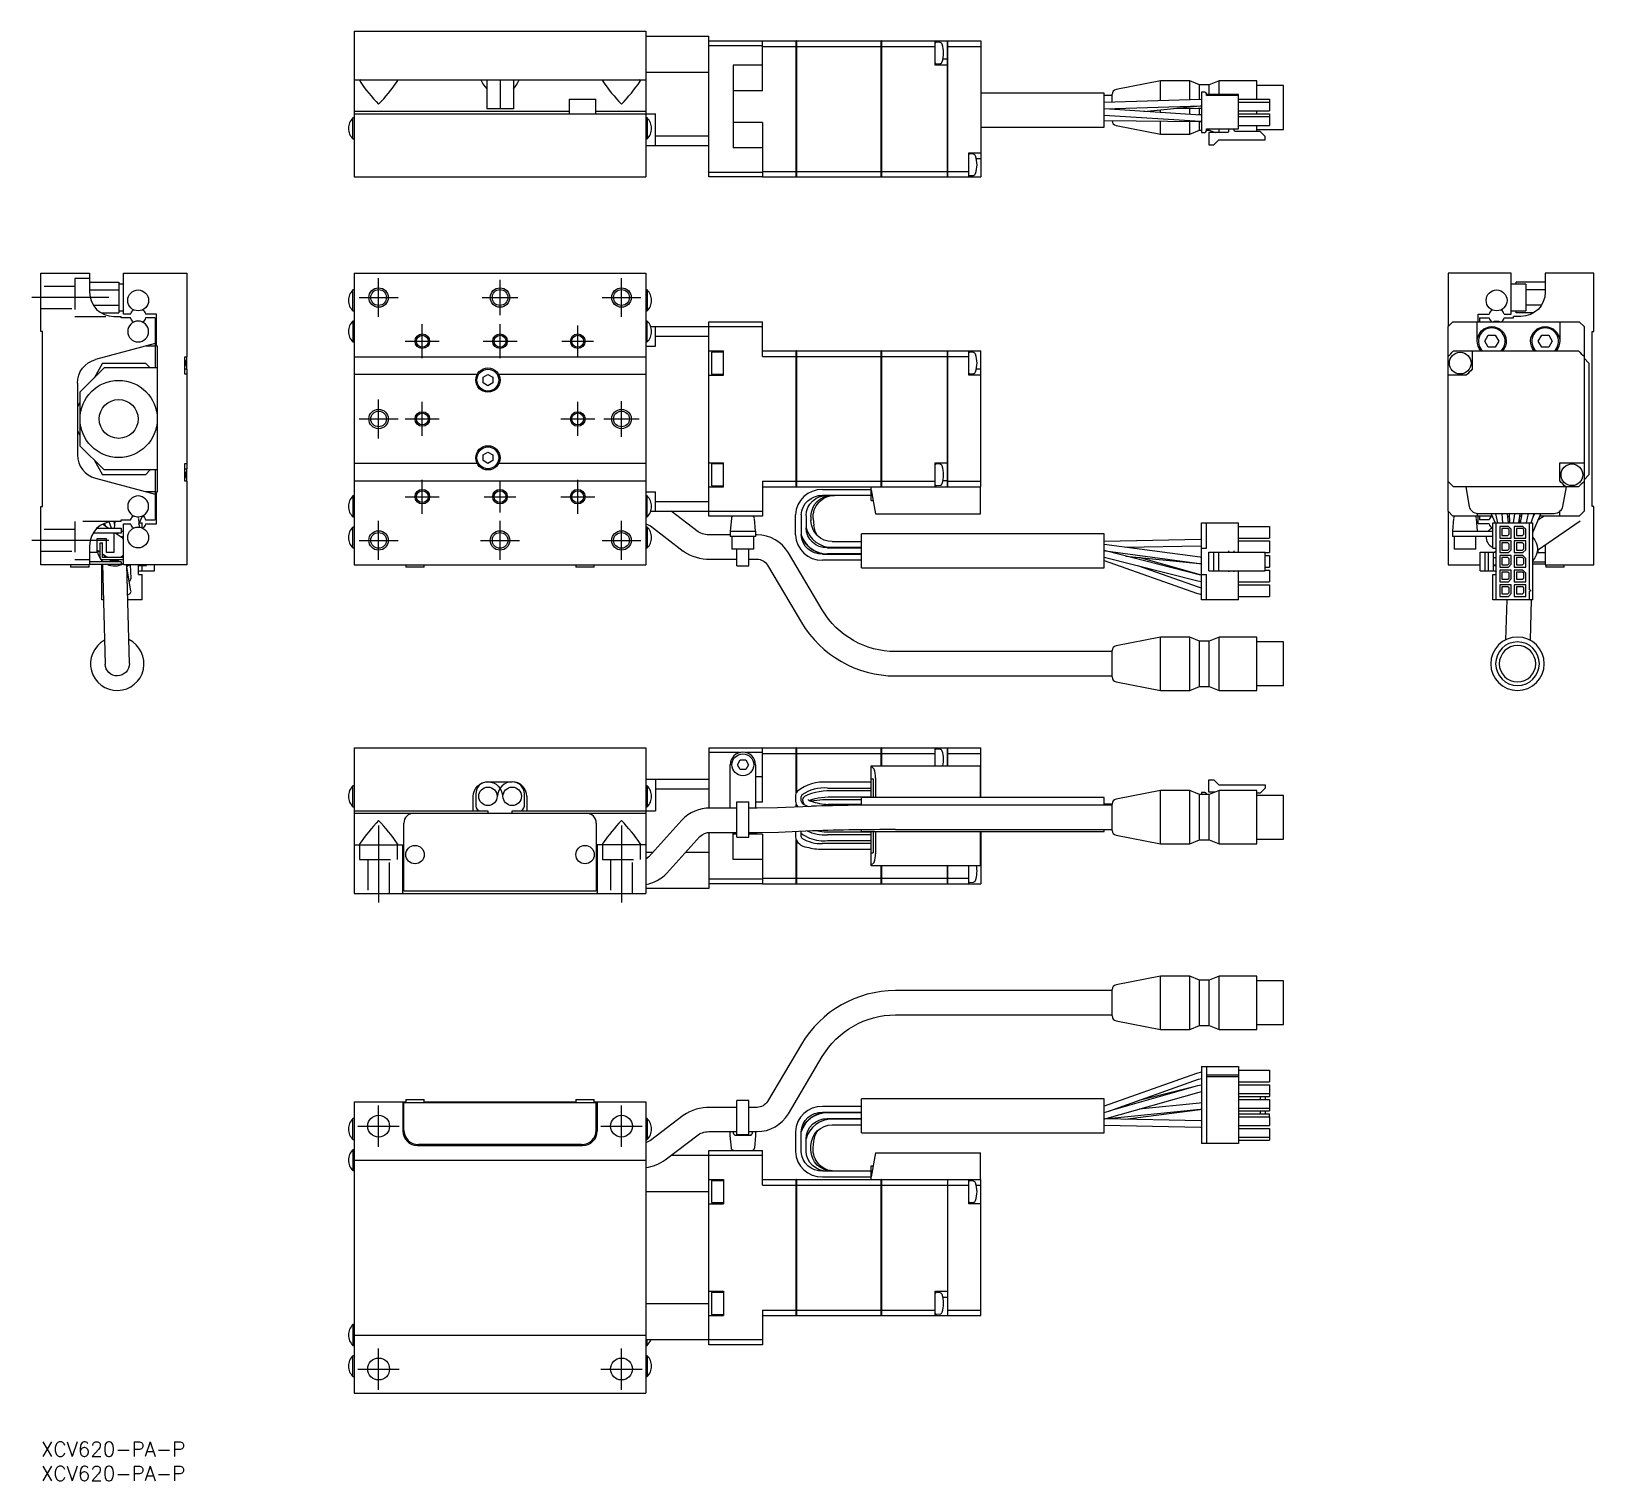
# Model space of a CAD drawing. Extents: x -2 to 320, y -8 to 290.
import ezdxf

# ---------------------------------------------------------------- set-up
doc = ezdxf.new("R2010")
doc.units = 0
doc.header["$LTSCALE"] = 0.5
doc.linetypes.add('CENTER', pattern=[50.8, 31.75, -6.35, 6.35, -6.35])
doc.linetypes.add('DASHED', pattern=[19.05, 12.7, -6.35])
for name, color, linetype in [('MSM_CENTER', 1, 'CENTER'), ('MSM_CONTINUOUS', 7, 'CONTINUOUS'), ('MSM_DASHED', 4, 'DASHED'), ('MSM_NARROW', 5, 'CONTINUOUS'), ('MSM_PART_NUMBER', 7, 'CONTINUOUS')]:
    doc.layers.add(name, color=color, linetype=linetype)
doc.styles.get("Standard").update_dxf_attribs({"font": 'txt.shx', "height": 3, "bigfont": 'bigfont.shx'})

# ---------------------------------------------------------------- blocks, each defined once
blk = doc.blocks.new('*U2')
at = {"layer": 'MSM_PART_NUMBER'}
blk.add_text('XCV620-PA-P', height=3, dxfattribs=at).set_placement((0, -3))
blk = doc.blocks.new('*U3')
at = {"layer": 'MSM_PART_NUMBER'}
blk.add_text('XCV620-PA-P', height=3, dxfattribs=at).set_placement((0, -8))

msp = doc.modelspace()

# ---------------------------------------------------------------- linework, layer by layer
at = {"layer": 'MSM_CENTER'}
for p, q in [((69.51, 231.59), (69.51, 239.59)), ((94.51, 231.94), (94.51, 239.24)), ((119.51, 231.59), (119.51, 239.59)), ((14, 235.59), (-2, 235.59)), ((65.51, 235.59), (73.51, 235.59)), ((90.86, 235.59), (98.16, 235.59)), ((115.51, 235.59), (123.51, 235.59)), ((78.51, 223.09), (78.51, 230.09)), ((94.51, 223.09), (94.51, 230.09)), ((110.51, 223.34), (110.51, 229.84)), ((75.01, 226.59), (82.01, 226.59)), ((91.01, 226.59), (98.01, 226.59)), ((107.26, 226.59), (113.76, 226.59)), ((69.51, 206.59), (69.51, 214.59)), ((78.51, 207.09), (78.51, 214.09)), ((110.51, 207.09), (110.51, 214.09)), ((119.51, 206.94), (119.51, 214.24)), ((65.51, 210.59), (73.51, 210.59)), ((75.01, 210.59), (82.01, 210.59)), ((107.01, 210.59), (114.01, 210.59)), ((115.86, 210.59), (123.16, 210.59)), ((78.51, 191.09), (78.51, 198.09)), ((94.51, 191.34), (94.51, 197.84)), ((110.51, 191.09), (110.51, 198.09)), ((75.01, 194.59), (82.01, 194.59)), ((91.26, 194.59), (97.76, 194.59)), ((107.01, 194.59), (114.01, 194.59)), ((69.51, 181.59), (69.51, 189.59)), ((94.51, 181.59), (94.51, 189.59)), ((119.51, 181.59), (119.51, 189.59)), ((14, 185.59), (-2, 185.59)), ((65.51, 185.59), (73.51, 185.59)), ((90.51, 185.59), (98.51, 185.59)), ((115.51, 185.59), (123.51, 185.59)), ((69.51, 126.9), (69.51, 110.9)), ((119.51, 126.9), (119.51, 110.9)), ((69.51, 60.75), (69.51, 69.25)), ((119.51, 60.75), (119.51, 69.25)), ((65.26, 65), (73.76, 65)), ((115.26, 65), (123.76, 65)), ((69.51, 10.75), (69.51, 19.25)), ((119.51, 10.75), (119.51, 19.25)), ((65.26, 15), (73.76, 15)), ((115.26, 15), (123.76, 15))]:
    msp.add_line(p, q, dxfattribs=at)
at = {"layer": 'MSM_CONTINUOUS'}
for p, q in [((64.51, 290.41), (64.51, 260.41)), ((64.51, 290.41), (124.51, 290.41)), ((124.51, 290.41), (124.51, 260.41)), ((124.51, 289.41), (137.51, 289.41)), ((137.51, 260.41), (137.51, 289.41)), ((137.51, 288.41), (148.51, 288.41)), ((148.51, 287.41), (137.51, 287.41)), ((148.51, 278.17), (148.51, 288.41)), ((148.51, 288.41), (155.5, 288.41)), ((148.51, 287.25), (155.5, 287.25)), ((155.5, 260.41), (155.5, 288.41)), ((155.51, 288.4), (155.5, 288.4)), ((155.51, 287.24), (155.5, 287.24)), ((155.51, 288.41), (173, 288.41)), ((155.51, 288.41), (155.51, 260.41)), ((155.51, 287.25), (173, 287.25)), ((173, 260.41), (173, 288.41)), ((173.01, 288.4), (173, 288.4)), ((173.01, 287.24), (173, 287.24)), ((173.01, 288.41), (186.61, 288.41)), ((173.01, 288.41), (173.01, 260.41)), ((173.01, 287.25), (184.11, 287.25)), ((184.11, 283.41), (184.11, 288.41)), ((185.1, 288.07), (184.33, 288.14)), ((186.61, 260.41), (186.61, 288.41)), ((186.61, 288.4), (186.62, 288.4)), ((186.61, 287.24), (186.62, 287.24)), ((186.62, 288.41), (193.51, 288.41)), ((186.62, 288.41), (186.62, 260.41)), ((186.62, 287.25), (193.51, 287.25)), ((193.51, 288.41), (193.51, 260.41)), ((148.51, 283.41), (142.51, 283.41)), ((142.51, 283.41), (142.51, 266.41)), ((186.61, 283.41), (184.11, 283.41)), ((184.33, 283.68), (185.1, 283.74)), ((186.61, 284.66), (185.68, 284.66)), ((64.51, 280.41), (124.51, 280.41)), ((65.77, 280.41), (65.61, 280.28)), ((73.41, 280.28), (73.25, 280.41)), ((90.77, 280.41), (90.61, 280.28)), ((91.76, 280.41), (91.76, 274.41)), ((94.51, 280.41), (94.51, 274.41)), ((97.26, 280.41), (97.26, 274.41)), ((98.41, 280.28), (98.25, 280.41)), ((115.77, 280.41), (115.61, 280.28)), ((123.41, 280.28), (123.25, 280.41)), ((137.51, 281.91), (124.51, 281.91)), ((230.51, 280.21), (221.32, 278.4)), ((230.51, 276.08), (230.51, 280.21)), ((236.52, 280.21), (230.51, 280.21)), ((236.52, 276.28), (236.52, 280.21)), ((238.52, 279.36), (236.52, 280.21)), ((242.52, 280.21), (240.52, 279.36)), ((242.52, 277.41), (242.52, 280.21)), ((250.31, 280.21), (242.52, 280.21)), ((250.31, 276.43), (250.31, 280.21)), ((148.51, 278.17), (142.51, 278.17)), ((218.91, 277.64), (193.51, 277.64)), ((218.91, 270.64), (218.91, 277.64)), ((220.51, 277.21), (218.91, 277.21)), ((220.51, 275.76), (220.51, 277.42)), ((238.52, 276.34), (238.52, 279.36)), ((240.52, 279.36), (238.52, 279.36)), ((238.91, 277.87), (238.91, 269.59)), ((239.63, 277.87), (238.91, 277.87)), ((239.93, 277.16), (239.93, 277.57)), ((246.56, 277.41), (239.93, 277.41)), ((246.56, 277.16), (239.93, 277.16)), ((240.52, 277.41), (240.52, 279.36)), ((246.56, 270.3), (246.56, 277.41)), ((255.81, 279.21), (250.31, 279.21)), ((255.81, 270.21), (255.81, 279.21)), ((108.76, 273.91), (64.51, 273.91)), ((97.26, 274.41), (91.76, 274.41)), ((108.76, 276.41), (114.26, 276.41)), ((108.76, 276.41), (108.76, 273.41)), ((114.26, 273.41), (114.26, 276.41)), ((124.51, 273.91), (114.26, 273.91)), ((238.8, 276.35), (218.91, 275.71)), ((218.93, 274.41), (238.84, 275.05)), ((238.79, 273.16), (218.93, 274.41)), ((227.07, 273.9), (238.63, 275.02)), ((230.51, 273.68), (230.51, 274.23)), ((233.39, 274.51), (238.25, 274.55)), ((236.52, 273.31), (236.52, 274.54)), ((238.25, 274.55), (238.91, 274.55)), ((238.52, 273.18), (238.52, 274.55)), ((238.63, 275.02), (238.91, 275.05)), ((238.91, 276.35), (238.8, 276.35)), ((238.84, 275.05), (238.91, 275.05)), ((246.56, 276.43), (252.91, 276.43)), ((246.56, 275.83), (252.91, 275.83)), ((246.56, 274.03), (252.91, 274.03)), ((246.56, 273.43), (252.91, 273.43)), ((250.31, 273.43), (250.31, 274.03)), ((252.91, 276.43), (252.91, 274.03)), ((252.91, 273.43), (252.91, 271.03)), ((64.22, 268.26), (64.22, 272.56)), ((64.51, 272.56), (64.22, 272.56)), ((64.51, 273.41), (124.51, 273.41)), ((124.51, 273.41), (126.51, 273.41)), ((124.81, 272.56), (124.51, 272.56)), ((124.81, 272.56), (124.81, 268.26)), ((126.51, 266.91), (126.51, 273.41)), ((148.51, 271.64), (142.51, 271.64)), ((148.51, 271.64), (148.51, 260.41)), ((193.51, 270.64), (218.91, 270.64)), ((218.91, 273.1), (238.71, 271.87)), ((218.91, 272.01), (238.58, 271.86)), ((220.51, 271.99), (220.51, 272)), ((221.32, 271.01), (230.51, 269.21)), ((230.51, 269.21), (230.51, 271.92)), ((236.52, 269.21), (236.52, 271.87)), ((238.79, 273.17), (238.13, 273.2)), ((238.52, 270.06), (238.52, 271.88)), ((238.58, 271.86), (238.91, 271.86)), ((238.71, 271.87), (238.92, 271.86)), ((238.91, 273.17), (238.79, 273.17)), ((238.91, 273.16), (238.79, 273.16)), ((239.93, 270.3), (246.56, 270.3)), ((239.93, 269.89), (239.93, 270.3)), ((240.52, 270.06), (240.52, 270.3)), ((242.52, 269.55), (242.52, 270.3)), ((244.46, 270.3), (244.46, 269.7)), ((245.61, 270.02), (245.61, 270.3)), ((246.56, 272.83), (252.91, 272.83)), ((246.56, 271.03), (252.91, 271.03)), ((250.31, 269.74), (250.31, 271.03)), ((250.31, 270.21), (255.81, 270.21)), ((64.22, 268.26), (64.51, 268.26)), ((124.51, 268.26), (124.81, 268.26)), ((126.51, 268.91), (137.51, 268.91)), ((230.51, 269.21), (236.52, 269.21)), ((236.52, 269.21), (238.52, 270.06)), ((238.52, 270.06), (238.91, 270.06)), ((238.91, 269.59), (239.63, 269.59)), ((239.93, 270.06), (240.52, 270.06)), ((240.46, 269.55), (240.46, 267.02)), ((244.31, 269.55), (240.46, 269.55)), ((240.46, 267.02), (241.46, 267.02)), ((240.52, 270.06), (241.7, 269.55)), ((241.46, 267.02), (242.48, 268.04)), ((242.48, 268.04), (252.02, 268.04)), ((251.02, 269.74), (245.89, 269.74)), ((252.02, 268.74), (251.02, 269.74)), ((252.02, 268.04), (252.02, 268.74)), ((124.51, 266.91), (137.51, 266.91)), ((148.51, 266.41), (142.51, 266.41)), ((191.01, 265.41), (193.51, 265.41)), ((191.01, 260.41), (191.01, 265.41)), ((191.99, 265.07), (191.22, 265.14)), ((193.51, 264.16), (192.57, 264.16)), ((137.51, 261.41), (148.51, 261.41)), ((148.51, 261.56), (155.5, 261.56)), ((155.51, 261.57), (155.5, 261.57)), ((155.51, 261.56), (173, 261.56)), ((173.01, 261.57), (173, 261.57)), ((173.01, 261.56), (186.61, 261.56)), ((186.61, 261.57), (186.62, 261.57)), ((186.62, 261.56), (191.01, 261.56)), ((191.22, 260.68), (191.99, 260.74)), ((64.51, 260.41), (124.51, 260.41)), ((64.51, 260.41), (67.51, 260.41)), ((67.86, 260.41), (69.44, 260.41)), ((69.59, 260.41), (71.16, 260.41)), ((71.51, 260.41), (77.01, 260.41)), ((77.26, 260.41), (78.46, 260.41)), ((78.57, 260.41), (79.76, 260.41)), ((80.01, 260.41), (92.51, 260.41)), ((92.86, 260.41), (94.46, 260.41)), ((94.57, 260.41), (96.16, 260.41)), ((96.51, 260.41), (109.01, 260.41)), ((109.26, 260.41), (110.46, 260.41)), ((110.57, 260.41), (111.76, 260.41)), ((112.01, 260.41), (117.51, 260.41)), ((117.86, 260.41), (119.44, 260.41)), ((119.59, 260.41), (121.16, 260.41)), ((121.51, 260.41), (124.51, 260.41)), ((148.51, 260.41), (137.51, 260.41)), ((148.51, 260.41), (155.5, 260.41)), ((155.51, 260.42), (155.5, 260.42)), ((155.51, 260.41), (173, 260.41)), ((173.01, 260.42), (173, 260.42)), ((173.01, 260.41), (186.61, 260.41)), ((186.61, 260.42), (186.62, 260.42)), ((186.62, 260.41), (193.51, 260.41)), ((0, 228.59), (0, 240.59)), ((0, 240.59), (10, 240.59)), ((10, 240.59), (10, 236.69)), ((10, 238.77), (16, 238.77)), ((16, 238.77), (16, 232.42)), ((17, 238.34), (16, 238.34)), ((17, 232.19), (17, 240.59)), ((17, 240.59), (30, 240.59)), ((30, 240.59), (30, 223.39)), ((64.51, 240.59), (64.51, 180.59)), ((64.51, 240.59), (124.51, 240.59)), ((124.51, 240.59), (124.51, 180.59)), ((289.67, 240.59), (289.67, 229.59)), ((302.67, 240.59), (289.67, 240.59)), ((302.67, 232.19), (302.67, 240.59)), ((305.67, 238.34), (302.67, 238.34)), ((309.67, 238.77), (303.67, 238.77)), ((303.67, 238.34), (303.67, 238.77)), ((305.67, 238.34), (305.67, 232.84)), ((309.67, 240.59), (309.67, 236.69)), ((319.67, 240.59), (309.67, 240.59)), ((319.67, 228.59), (319.67, 240.59)), ((10, 237.18), (16, 237.18)), ((64.22, 232.84), (64.22, 237.14)), ((64.51, 237.14), (64.22, 237.14)), ((124.81, 237.14), (124.51, 237.14)), ((124.81, 237.14), (124.81, 232.84)), ((309.67, 237.18), (305.67, 237.18)), ((10.78, 234), (16, 234)), ((12.41, 232.42), (16, 232.42)), ((15, 231.69), (16.5, 231.69)), ((16, 232.84), (17, 232.84)), ((16.5, 231.39), (16.5, 231.69)), ((18.46, 232.19), (17, 232.19)), ((23.8, 232.19), (21.54, 232.19)), ((23.8, 225.59), (23.8, 232.19)), ((64.22, 232.84), (64.51, 232.84)), ((124.51, 232.84), (124.81, 232.84)), ((295.87, 232.19), (298.13, 232.19)), ((295.87, 230.59), (295.87, 232.19)), ((301.2, 232.19), (302.67, 232.19)), ((302.67, 232.84), (305.67, 232.84)), ((303.17, 231.39), (303.17, 231.69)), ((304.67, 231.69), (303.17, 231.69)), ((303.67, 232.42), (303.67, 232.84)), ((307.26, 232.42), (303.67, 232.42)), ((308.88, 234), (305.67, 234)), ((0.3, 228.59), (0, 228.59)), ((0.3, 192.59), (0.3, 228.59)), ((18.46, 231.39), (16.5, 231.39)), ((18.96, 230.59), (19.21, 230.59)), ((20.79, 230.59), (21.04, 230.59)), ((23.5, 231.39), (21.54, 231.39)), ((23.5, 231.39), (23.5, 221.09)), ((23.5, 230.59), (23.8, 230.59)), ((64.22, 230.74), (64.22, 226.44)), ((64.51, 230.74), (64.22, 230.74)), ((124.81, 230.74), (124.51, 230.74)), ((124.81, 226.44), (124.81, 230.74)), ((125.54, 229.59), (148.51, 229.59)), ((126.51, 225.59), (126.51, 229.59)), ((137.51, 190.59), (137.51, 230.59)), ((137.51, 230.59), (148.51, 230.59)), ((148.51, 223.44), (148.51, 230.59)), ((290.67, 230.59), (289.67, 229.59)), ((289.67, 223.44), (289.67, 229.59)), ((290.67, 230.59), (316.67, 230.59)), ((295.67, 226.59), (295.67, 230.59)), ((296.17, 231.39), (298.13, 231.39)), ((296.17, 231.39), (296.17, 230.59)), ((301.2, 231.39), (303.17, 231.39)), ((312.67, 230.59), (312.67, 226.59)), ((317.67, 229.59), (316.67, 230.59)), ((317.67, 229.59), (317.67, 223.44)), ((319.37, 228.59), (319.67, 228.59)), ((319.37, 192.59), (319.37, 228.59)), ((23.5, 226.09), (11.21, 222.8)), ((23.5, 225.59), (21.63, 225.59)), ((24, 225.59), (23.8, 225.59)), ((24, 195.59), (24, 225.59)), ((64.22, 226.44), (64.51, 226.44)), ((124.51, 226.44), (124.81, 226.44)), ((124.51, 225.59), (126.51, 225.59)), ((137.51, 227.59), (126.51, 227.59)), ((297.23, 226.59), (297.95, 227.84)), ((297.95, 225.34), (297.23, 226.59)), ((297.95, 227.84), (299.39, 227.84)), ((299.39, 225.34), (297.95, 225.34)), ((299.39, 227.84), (300.11, 226.59)), ((300.11, 226.59), (299.39, 225.34)), ((308.23, 226.59), (308.95, 227.84)), ((308.95, 225.34), (308.23, 226.59)), ((308.95, 227.84), (310.39, 227.84)), ((310.39, 225.34), (308.95, 225.34)), ((310.39, 227.84), (311.11, 226.59)), ((311.11, 226.59), (310.39, 225.34)), ((12.7, 222.09), (10.92, 219.01)), ((12.7, 222.09), (21.5, 222.09)), ((22.5, 221.09), (21.5, 222.09)), ((29.65, 223.39), (30, 223.39)), ((29.65, 219.79), (29.65, 223.39)), ((30, 220.84), (30, 223.39)), ((64.51, 223.39), (124.51, 223.39)), ((137.51, 224.59), (140.51, 224.59)), ((138.01, 224.34), (138.01, 219.84)), ((140.51, 224.34), (138.01, 224.34)), ((140.51, 219.59), (140.51, 224.59)), ((148.51, 224.59), (155.5, 224.59)), ((148.51, 223.44), (155.5, 223.44)), ((155.5, 196.59), (155.5, 224.59)), ((155.51, 224.58), (155.5, 224.58)), ((155.51, 223.43), (155.5, 223.43)), ((155.51, 224.59), (173, 224.59)), ((155.51, 224.59), (155.51, 196.59)), ((155.51, 223.44), (173, 223.44)), ((173, 196.59), (173, 224.59)), ((173.01, 224.58), (173, 224.58)), ((173.01, 223.43), (173, 223.43)), ((173.01, 224.59), (186.61, 224.59)), ((173.01, 224.59), (173.01, 196.59)), ((173.01, 223.44), (186.61, 223.44)), ((186.61, 196.59), (186.61, 224.59)), ((186.61, 224.58), (186.62, 224.58)), ((186.61, 223.43), (186.62, 223.43)), ((186.62, 224.59), (193.51, 224.59)), ((186.62, 224.59), (186.62, 196.59)), ((186.62, 223.44), (191.01, 223.44)), ((191.01, 219.59), (191.01, 224.59)), ((191.99, 224.25), (191.22, 224.32)), ((193.51, 196.59), (193.51, 224.59)), ((289.67, 197.75), (289.67, 223.44)), ((290.82, 224.59), (316.51, 224.59)), ((294.67, 224.59), (294.67, 220.84)), ((317.67, 223.44), (317.67, 197.75)), ((318.67, 222.09), (317.67, 223.09)), ((318.67, 222.09), (318.67, 199.09)), ((13, 221.09), (8, 216.09)), ((24, 221.09), (13, 221.09)), ((30, 220.84), (29.65, 220.84)), ((30, 219.79), (29.65, 219.79)), ((30, 220.84), (30, 200.34)), ((64.51, 219.79), (89.82, 219.79)), ((91.01, 219.17), (92.01, 219.75)), ((91.01, 218.01), (91.01, 219.17)), ((92.01, 219.75), (93.01, 219.17)), ((93.01, 219.17), (93.01, 218.01)), ((94.21, 219.79), (124.51, 219.79)), ((137.51, 219.59), (140.51, 219.59)), ((138.01, 219.84), (140.51, 219.84)), ((193.51, 219.59), (191.01, 219.59)), ((191.22, 219.86), (191.99, 219.93)), ((193.51, 220.84), (192.57, 220.84)), ((293.42, 219.59), (289.67, 219.59)), ((7.5, 217.97), (7.5, 203.21)), ((8, 216.09), (8, 205.09)), ((92.01, 217.44), (91.01, 218.01)), ((93.01, 218.01), (92.01, 217.44)), ((8, 213.96), (7.5, 213.09)), ((7.5, 208.09), (8, 207.22)), ((8, 205.09), (13, 200.09)), ((91.01, 203.17), (92.01, 203.75)), ((91.01, 202.01), (91.01, 203.17)), ((92.01, 203.75), (93.01, 203.17)), ((93.01, 203.17), (93.01, 202.01)), ((10.92, 202.18), (12.7, 199.09)), ((24, 200.09), (13, 200.09)), ((21.5, 199.09), (22.5, 200.09)), ((23.5, 200.09), (23.5, 189.79)), ((29.65, 201.39), (30, 201.39)), ((29.65, 197.79), (29.65, 201.39)), ((29.65, 200.34), (30, 200.34)), ((30, 197.79), (30, 200.34)), ((89.82, 201.39), (64.51, 201.39)), ((92.01, 201.44), (91.01, 202.01)), ((93.01, 202.01), (92.01, 201.44)), ((124.51, 201.39), (94.21, 201.39)), ((137.51, 201.59), (140.51, 201.59)), ((138.01, 201.34), (138.01, 196.84)), ((140.51, 201.34), (138.01, 201.34)), ((140.51, 196.59), (140.51, 201.59)), ((184.11, 201.59), (186.61, 201.59)), ((184.11, 196.59), (184.11, 201.59)), ((185.1, 201.25), (184.33, 201.32)), ((312.67, 201.59), (317.67, 201.59)), ((312.67, 197.84), (312.67, 201.59)), ((11.21, 198.38), (23.5, 195.09)), ((21.5, 199.09), (12.7, 199.09)), ((30, 197.79), (29.65, 197.79)), ((30, 197.79), (30, 180.59)), ((124.51, 197.79), (64.51, 197.79)), ((137.51, 196.59), (140.51, 196.59)), ((138.01, 196.84), (140.51, 196.84)), ((148.51, 197.75), (155.5, 197.75)), ((148.51, 197.75), (148.51, 190.59)), ((148.51, 196.59), (155.5, 196.59)), ((155.51, 197.74), (155.5, 197.74)), ((155.51, 196.6), (155.5, 196.6)), ((155.51, 197.75), (173, 197.75)), ((155.51, 196.59), (193.51, 196.59)), ((170.91, 193.79), (170.91, 196.59)), ((173.01, 197.74), (173, 197.74)), ((173.01, 196.6), (173, 196.6)), ((173.01, 197.75), (184.11, 197.75)), ((184.33, 196.86), (185.1, 196.93)), ((186.61, 197.84), (185.68, 197.84)), ((186.61, 197.74), (186.62, 197.74)), ((186.61, 196.6), (186.62, 196.6)), ((186.62, 197.75), (193.51, 197.75)), ((193.41, 191.09), (193.41, 196.59)), ((289.67, 191.59), (289.67, 197.75)), ((316.51, 196.59), (290.82, 196.59)), ((294.08, 192.58), (293.37, 196.59)), ((313.97, 196.59), (313.26, 192.58)), ((317.67, 198.09), (318.67, 199.09)), ((317.67, 197.75), (317.67, 191.59)), ((23.5, 195.59), (21.63, 195.59)), ((23.8, 188.99), (23.8, 195.59)), ((23.8, 195.59), (24, 195.59)), ((64.22, 194.74), (64.22, 190.44)), ((64.51, 194.74), (64.22, 194.74)), ((124.51, 195.59), (126.51, 195.59)), ((124.81, 194.74), (124.51, 194.74)), ((124.81, 190.44), (124.81, 194.74)), ((126.51, 191.59), (126.51, 195.59)), ((126.51, 193.59), (137.51, 193.59)), ((160.91, 196.04), (170.91, 196.04)), ((170.91, 194.84), (160.91, 194.84)), ((163.39, 194.84), (163.16, 194.84)), ((170.91, 195.99), (171.78, 191.09)), ((170.91, 193.79), (171.3, 193.79)), ((0, 180.59), (0, 192.59)), ((0, 192.59), (0.3, 192.59)), ((16.5, 189.79), (18.46, 189.79)), ((16.5, 189.49), (16.5, 189.79)), ((19.21, 190.59), (18.96, 190.59)), ((20.07, 190.13), (20.23, 188.33)), ((20.18, 188.91), (20.89, 190.59)), ((21.04, 190.59), (20.79, 190.59)), ((21.54, 189.79), (23.5, 189.79)), ((23.8, 190.59), (23.5, 190.59)), ((64.22, 190.44), (64.51, 190.44)), ((124.51, 190.44), (124.81, 190.44)), ((125.54, 191.59), (148.51, 191.59)), ((135.28, 187.35), (129.75, 191.59)), ((148.51, 190.59), (137.51, 190.59)), ((142.14, 190.13), (141.91, 187.49)), ((147.11, 187.49), (146.88, 190.13)), ((155.31, 186.74), (155.31, 190.84)), ((156.51, 190.84), (156.51, 186.74)), ((157.51, 190.68), (157.51, 188.2)), ((158.51, 190.53), (158.51, 189.65)), ((158.99, 190.08), (159.11, 188.69)), ((171.78, 191.09), (193.41, 191.09)), ((289.67, 191.59), (290.67, 190.59)), ((289.67, 191.59), (289.67, 180.59)), ((290.8, 190.13), (290.57, 187.49)), ((298.78, 190.59), (290.67, 190.59)), ((295.77, 187.49), (295.54, 190.13)), ((295.67, 191.1), (295.67, 190.59)), ((311.49, 191.09), (295.85, 191.09)), ((295.87, 188.99), (295.87, 190.59)), ((296.17, 190.59), (296.17, 189.79)), ((298.13, 189.79), (296.17, 189.79)), ((298.56, 191.09), (299.37, 189.19)), ((299.91, 189.19), (299.5, 191.09)), ((300.73, 191.07), (300.89, 189.19)), ((302.1, 189.19), (301.94, 191.09)), ((301.98, 190.59), (302.27, 190.59)), ((302.26, 191.09), (302.3, 189.19)), ((303.33, 191.09), (303.06, 189.19)), ((304.27, 189.19), (304.54, 191.09)), ((304.36, 189.84), (304.42, 189.19)), ((304.83, 190.59), (304.47, 190.59)), ((304.56, 189.19), (304.92, 191.09)), ((306.15, 191.12), (305.78, 189.19)), ((306.79, 189.19), (307.4, 191.09)), ((307.14, 187.24), (308.77, 191.09)), ((307.46, 191.07), (307.2, 190.46)), ((307.26, 190.59), (307.24, 190.59)), ((309.45, 190.59), (308.19, 189.72)), ((316.67, 190.59), (308.56, 190.59)), ((312.67, 190.59), (312.67, 191.53)), ((316.67, 190.59), (317.67, 191.59)), ((319.67, 192.59), (319.37, 192.59)), ((319.67, 180.59), (319.67, 192.59)), ((16.5, 187.09), (10.73, 187.09)), ((11.53, 188.09), (16.5, 188.09)), ((13.85, 188.09), (12.66, 188.91)), ((13.32, 188.46), (13.05, 189.09)), ((14.49, 188.09), (14.07, 189.4)), ((16.5, 189.49), (15, 189.49)), ((15, 187.09), (15, 183.09)), ((15.2, 188.69), (15.05, 189.49)), ((15.11, 189.19), (15.25, 189.19)), ((15.15, 188.09), (15.27, 189.49)), ((16.48, 186.28), (15.31, 187.09)), ((15.8, 187.09), (15.7, 186.82)), ((16.5, 188.09), (16.5, 187.09)), ((16.5, 187.49), (17, 187.49)), ((17, 180.59), (17, 188.99)), ((17, 188.99), (18.46, 188.99)), ((20.3, 189.19), (20.81, 189.19)), ((20.81, 188.18), (20.81, 189.19)), ((21.54, 188.99), (23.8, 188.99)), ((64.22, 184.04), (64.22, 188.34)), ((64.51, 188.34), (64.22, 188.34)), ((124.51, 189), (124.52, 188.99)), ((124.81, 188.34), (124.51, 188.34)), ((124.52, 188.99), (125.49, 188.56)), ((124.81, 188.34), (124.81, 184.04)), ((125.49, 188.56), (132.24, 183.38)), ((141.91, 186.72), (137.78, 186.72)), ((141.91, 187.49), (147.11, 187.49)), ((141.91, 187.49), (141.91, 186.39)), ((147.11, 187.49), (147.11, 186.39)), ((147.41, 186.72), (147.11, 186.72)), ((156.52, 186.75), (156.51, 186.78)), ((168.91, 179.94), (168.91, 186.94)), ((218.91, 186.94), (168.91, 186.94)), ((218.91, 179.94), (218.91, 186.94)), ((238.91, 189.19), (246.56, 189.19)), ((238.91, 173.34), (238.91, 189.19)), ((239.93, 184), (239.93, 189.19)), ((246.56, 183.2), (246.56, 189.19)), ((246.56, 188.47), (252.91, 188.47)), ((252.91, 188.47), (252.91, 186.07)), ((290.57, 187.49), (298.86, 187.49)), ((290.57, 187.49), (290.57, 186.39)), ((298.13, 188.99), (295.87, 188.99)), ((298.86, 184), (298.86, 189.19)), ((298.86, 189.19), (307.14, 189.19)), ((299.57, 173.34), (299.57, 189.19)), ((300.3, 188.47), (300.3, 186.07)), ((302.1, 188.47), (300.3, 188.47)), ((302, 188.06), (300.75, 188.06)), ((300.75, 188.06), (300.75, 186.59)), ((300.75, 186.59), (302, 186.59)), ((302.25, 187.81), (302, 188.06)), ((302, 186.59), (302.25, 186.84)), ((302.1, 188.47), (302.7, 187.87)), ((302.25, 186.84), (302.25, 187.81)), ((302.7, 186.07), (302.7, 187.87)), ((303.3, 188.47), (303.3, 186.07)), ((305.1, 188.47), (303.3, 188.47)), ((305, 188.06), (303.75, 188.06)), ((303.75, 188.06), (303.75, 186.59)), ((303.75, 186.59), (305, 186.59)), ((304.39, 189.49), (304.62, 189.49)), ((305.25, 187.81), (305, 188.06)), ((305, 186.59), (305.25, 186.84)), ((305.7, 187.87), (305.1, 188.47)), ((305.25, 186.84), (305.25, 187.81)), ((305.7, 186.07), (305.7, 187.87)), ((306.43, 175.42), (306.43, 189.19)), ((307.14, 173.34), (307.14, 189.19)), ((308.06, 183.56), (316.88, 189.63)), ((10, 184.49), (10, 180.59)), ((13.5, 185.89), (11.5, 185.89)), ((11.5, 185.89), (11.5, 183.09)), ((11.5, 183.64), (12.2, 183.16)), ((12.2, 185.09), (12.7, 185.09)), ((12.2, 182.09), (12.2, 185.09)), ((12.7, 182.09), (12.7, 185.09)), ((13.5, 183.09), (13.5, 185.89)), ((16.32, 186.39), (17, 186.39)), ((64.22, 184.04), (64.51, 184.04)), ((124.51, 184.04), (124.81, 184.04)), ((147.11, 186.39), (141.91, 186.39)), ((142.26, 186.39), (142.26, 183.79)), ((146.76, 183.79), (142.26, 183.79)), ((143.26, 180.32), (143.26, 183.79)), ((145.76, 180.32), (145.76, 183.79)), ((146.76, 183.79), (146.76, 186.39)), ((161.2, 184.2), (161.17, 184.2)), ((161.17, 184.2), (161.2, 184.19)), ((161.91, 184.14), (161.2, 184.2)), ((161.2, 184.19), (162.41, 184.04)), ((168.91, 184.14), (161.91, 184.14)), ((161.91, 184.04), (168.91, 184.04)), ((162.91, 185.34), (168.91, 185.34)), ((238.8, 185.79), (218.91, 185.39)), ((238.67, 182.13), (218.91, 184.75)), ((219.13, 183.41), (218.91, 183.45)), ((219.13, 183.41), (238.5, 180.84)), ((238.47, 178.52), (219.13, 183.41)), ((223.21, 184.18), (238.76, 184.49)), ((238.91, 185.79), (238.74, 185.79)), ((238.76, 184.49), (238.91, 184.49)), ((238.91, 185.79), (238.8, 185.79)), ((238.91, 184), (239.93, 184)), ((244.46, 183.45), (244.46, 183.2)), ((245.61, 183.2), (245.61, 183.45)), ((246.56, 186.07), (252.91, 186.07)), ((246.56, 185.47), (252.91, 185.47)), ((252.91, 185.47), (252.91, 183.07)), ((298.86, 186.39), (290.57, 186.39)), ((290.92, 186.39), (290.92, 183.79)), ((295.42, 183.79), (290.92, 183.79)), ((295.42, 183.79), (295.42, 186.39)), ((298.86, 184), (299.57, 184)), ((300.3, 186.07), (302.7, 186.07)), ((300.3, 185.47), (300.3, 183.07)), ((302.7, 185.47), (300.3, 185.47)), ((302, 185.06), (300.75, 185.06)), ((300.75, 185.06), (300.75, 183.59)), ((300.75, 183.59), (302, 183.59)), ((302.25, 184.81), (302, 185.06)), ((302, 183.59), (302.25, 183.84)), ((302.1, 183.07), (302.7, 183.67)), ((302.25, 183.84), (302.25, 184.81)), ((302.7, 183.67), (302.7, 185.47)), ((303.3, 186.07), (305.7, 186.07)), ((303.3, 185.47), (303.3, 183.07)), ((305.7, 185.47), (303.3, 185.47)), ((305, 185.06), (303.75, 185.06)), ((303.75, 185.06), (303.75, 183.59)), ((303.75, 183.59), (305, 183.59)), ((305.25, 184.81), (305, 185.06)), ((305, 183.59), (305.25, 183.84)), ((305.7, 183.67), (305.1, 183.07)), ((305.25, 183.84), (305.25, 184.81)), ((305.7, 183.67), (305.7, 185.47)), ((308.17, 183.64), (308.17, 183.09)), ((309.67, 184.49), (309.67, 180.59)), ((10, 180.59), (0, 180.59)), ((6.1, 180.59), (6.1, 180.09)), ((9.9, 180.09), (9.9, 180.59)), ((11.5, 183.09), (10, 183.09)), ((16.5, 181.19), (10, 181.19)), ((10, 180.69), (16.5, 180.69)), ((12.53, 181.19), (12.53, 181.44)), ((12.53, 173.34), (12.53, 180.69)), ((12.64, 181.33), (12.65, 181.19)), ((12.66, 180.69), (13.2, 160.13)), ((12.7, 182.81), (13.65, 182.16)), ((17, 182.09), (12.7, 182.09)), ((17, 181.59), (12.7, 181.59)), ((15, 183.09), (13.5, 183.09)), ((16.5, 181.19), (16.5, 180.69)), ((30, 180.59), (17, 180.59)), ((18.2, 160.26), (17.66, 180.59)), ((18.55, 177.8), (18.46, 180.59)), ((20.1, 178.54), (20.1, 180.59)), ((20.1, 180.45), (21.75, 180.45)), ((20.66, 180.45), (20.66, 180.59)), ((20.85, 179.34), (20.85, 180.45)), ((21.75, 180.45), (21.75, 180.59)), ((23.38, 179.34), (23.38, 180.59)), ((64.51, 180.59), (124.51, 180.59)), ((75.11, 180.59), (75.11, 180.09)), ((78.91, 180.09), (78.91, 180.59)), ((110.11, 180.59), (110.11, 180.09)), ((113.91, 180.09), (113.91, 180.59)), ((137.78, 181.72), (143.26, 181.72)), ((143.26, 180.32), (145.76, 180.32)), ((145.76, 181.72), (147.41, 181.72)), ((149.57, 180.5), (156.55, 168.71)), ((160.85, 171.26), (153.87, 183.05)), ((160.91, 182.74), (168.91, 182.74)), ((168.91, 181.54), (160.91, 181.54)), ((168.91, 182.84), (161.91, 182.84)), ((218.91, 182.12), (238.15, 177.26)), ((218.91, 181.45), (237.88, 174.72)), ((223.33, 182.35), (238.5, 180.83)), ((238.32, 175.94), (225.84, 180.37)), ((238.42, 178.56), (226.1, 182.07)), ((238.5, 180.84), (238.92, 180.8)), ((238.5, 180.83), (238.91, 180.8)), ((238.91, 182.1), (238.67, 182.13)), ((240.46, 179.34), (240.46, 183.2)), ((240.46, 183.2), (241.46, 183.2)), ((241.46, 179.34), (241.46, 183.2)), ((241.46, 183.2), (242.48, 183.2)), ((242.48, 179.34), (242.48, 183.2)), ((242.48, 183.2), (252.02, 183.2)), ((252.02, 179.34), (252.02, 183.2)), ((252.02, 183.07), (252.91, 183.07)), ((252.02, 182.47), (252.91, 182.47)), ((252.91, 182.47), (252.91, 180.07)), ((289.67, 180.59), (296.29, 180.59)), ((296.29, 179.34), (296.29, 183.2)), ((296.29, 183.2), (299.32, 183.2)), ((297.31, 179.34), (297.31, 183.2)), ((298.01, 179.34), (298.01, 183.2)), ((299.01, 179.34), (299.01, 183.2)), ((299.01, 182.1), (299.57, 182.1)), ((299.01, 180.59), (299.57, 180.59)), ((299.01, 180.45), (299.57, 180.45)), ((300.3, 183.07), (302.1, 183.07)), ((300.3, 182.47), (300.3, 180.07)), ((302.7, 182.47), (300.3, 182.47)), ((302, 182.06), (300.75, 182.06)), ((300.75, 182.06), (300.75, 180.59)), ((300.75, 180.59), (302, 180.59)), ((302.25, 181.81), (302, 182.06)), ((302, 180.59), (302.25, 180.84)), ((302.1, 180.07), (302.7, 180.67)), ((302.25, 180.84), (302.25, 181.81)), ((302.7, 180.67), (302.7, 182.47)), ((303.3, 183.07), (305.1, 183.07)), ((303.3, 182.47), (303.3, 180.07)), ((305.1, 182.47), (303.3, 182.47)), ((305, 182.06), (303.75, 182.06)), ((303.75, 182.06), (303.75, 180.59)), ((303.75, 180.59), (305, 180.59)), ((305.25, 181.81), (305, 182.06)), ((305, 180.59), (305.25, 180.84)), ((305.7, 181.87), (305.1, 182.47)), ((305.25, 180.84), (305.25, 181.81)), ((305.7, 180.07), (305.7, 181.87)), ((307.14, 181.19), (309.67, 181.19)), ((309.67, 180.69), (307.14, 180.69)), ((308.17, 183.09), (309.67, 183.09)), ((309.67, 180.59), (319.67, 180.59)), ((309.77, 180.59), (309.77, 180.09)), ((313.57, 180.09), (313.57, 180.59)), ((9.9, 180.09), (6.1, 180.09)), ((18.53, 175.23), (17.68, 180.05)), ((20.1, 178.54), (20.81, 178.54)), ((20.35, 179.34), (23.38, 179.34)), ((20.81, 173.34), (20.81, 178.54)), ((78.91, 180.09), (75.11, 180.09)), ((113.91, 180.09), (110.11, 180.09)), ((168.91, 179.94), (218.91, 179.94)), ((238.15, 177.26), (238.92, 177.12)), ((238.91, 178.45), (238.42, 178.56)), ((238.91, 178.44), (238.47, 178.52)), ((238.91, 178.54), (239.93, 178.54)), ((239.93, 173.34), (239.93, 178.54)), ((240.46, 179.34), (241.46, 179.34)), ((241.46, 179.34), (242.48, 179.34)), ((242.48, 179.34), (252.02, 179.34)), ((244.46, 179.34), (244.46, 179.09)), ((245.61, 179.09), (245.61, 179.34)), ((246.56, 173.34), (246.56, 179.34)), ((246.56, 177.07), (252.91, 177.07)), ((252.02, 180.07), (252.91, 180.07)), ((252.02, 179.47), (252.91, 179.47)), ((252.91, 179.47), (252.91, 177.07)), ((296.29, 179.34), (299.32, 179.34)), ((298.86, 173.34), (298.86, 178.54)), ((298.86, 178.54), (299.57, 178.54)), ((300.3, 180.07), (302.1, 180.07)), ((300.3, 179.47), (300.3, 177.07)), ((302.7, 179.47), (300.3, 179.47)), ((300.3, 177.07), (302.1, 177.07)), ((302, 179.06), (300.75, 179.06)), ((300.75, 179.06), (300.75, 177.59)), ((300.75, 177.59), (302, 177.59)), ((302.25, 178.81), (302, 179.06)), ((302, 177.59), (302.25, 177.84)), ((302.1, 177.07), (302.7, 177.67)), ((302.25, 177.84), (302.25, 178.81)), ((302.7, 177.67), (302.7, 179.47)), ((303.3, 180.07), (305.7, 180.07)), ((303.3, 179.47), (303.3, 177.07)), ((305.1, 179.47), (303.3, 179.47)), ((303.3, 177.07), (305.7, 177.07)), ((305, 179.06), (303.75, 179.06)), ((303.75, 179.06), (303.75, 177.59)), ((303.75, 177.59), (305, 177.59)), ((305.25, 178.81), (305, 179.06)), ((305, 177.59), (305.25, 177.84)), ((305.7, 178.87), (305.1, 179.47)), ((305.25, 177.84), (305.25, 178.81)), ((305.7, 177.07), (305.7, 178.87)), ((313.57, 180.09), (309.77, 180.09)), ((237.87, 174.72), (238.91, 174.46)), ((237.88, 174.72), (238.92, 174.46)), ((238.91, 175.78), (238.31, 175.95)), ((246.56, 176.47), (252.91, 176.47)), ((246.56, 174.07), (252.91, 174.07)), ((252.91, 176.47), (252.91, 174.07)), ((300.3, 176.47), (300.3, 174.07)), ((302.7, 176.47), (300.3, 176.47)), ((300.3, 174.07), (302.1, 174.07)), ((302, 176.06), (300.75, 176.06)), ((300.75, 176.06), (300.75, 174.59)), ((300.75, 174.59), (302, 174.59)), ((302.25, 175.81), (302, 176.06)), ((302, 174.59), (302.25, 174.84)), ((302.1, 174.07), (302.7, 174.67)), ((302.25, 174.84), (302.25, 175.81)), ((302.7, 174.67), (302.7, 176.47)), ((305.7, 176.47), (303.3, 176.47)), ((303.3, 176.47), (303.3, 174.07)), ((303.3, 174.07), (305.7, 174.07)), ((305, 176.06), (303.75, 176.06)), ((303.75, 176.06), (303.75, 174.59)), ((303.75, 174.59), (305, 174.59)), ((305.25, 175.81), (305, 176.06)), ((305, 174.59), (305.25, 174.84)), ((305.25, 174.84), (305.25, 175.81)), ((305.7, 174.07), (305.7, 176.47)), ((306.43, 175.42), (306.53, 175.42)), ((306.53, 175.12), (306.43, 175.12)), ((306.43, 173.34), (306.43, 175.12)), ((12.85, 173.34), (12.53, 173.34)), ((20.81, 173.34), (17.86, 173.34)), ((246.56, 173.34), (238.91, 173.34)), ((307.14, 173.34), (298.86, 173.34)), ((301.6, 165.15), (301.81, 173.34)), ((306.81, 173.34), (306.6, 165.02)), ((230.51, 165.69), (221.32, 163.88)), ((230.51, 154.69), (230.51, 165.69)), ((236.52, 165.69), (230.51, 165.69)), ((236.52, 154.69), (236.52, 165.69)), ((238.52, 164.84), (236.52, 165.69)), ((238.52, 155.54), (238.52, 164.84)), ((240.52, 164.84), (238.52, 164.84)), ((242.52, 165.69), (240.52, 164.84)), ((240.52, 155.54), (240.52, 164.84)), ((242.52, 154.69), (242.52, 165.69)), ((250.31, 165.69), (242.52, 165.69)), ((250.31, 154.69), (250.31, 165.69)), ((255.81, 164.69), (250.31, 164.69)), ((255.81, 155.69), (255.81, 164.69)), ((220.51, 162.69), (175.91, 162.69)), ((220.51, 157.48), (220.51, 162.9)), ((175.91, 157.69), (220.51, 157.69)), ((221.32, 156.5), (230.51, 154.69)), ((230.51, 154.69), (236.52, 154.69)), ((236.52, 154.69), (238.52, 155.54)), ((238.52, 155.54), (240.52, 155.54)), ((240.52, 155.54), (242.52, 154.69)), ((242.52, 154.69), (250.31, 154.69)), ((250.31, 155.69), (255.81, 155.69)), ((64.51, 142.9), (64.51, 129.9)), ((64.51, 142.9), (124.51, 142.9)), ((124.51, 142.9), (124.51, 112.9)), ((137.51, 142.9), (137.51, 130.47)), ((137.51, 142.9), (148.51, 142.9)), ((143.8, 141.9), (137.51, 141.9)), ((148.51, 141.9), (145.23, 141.9)), ((148.51, 131.67), (148.51, 142.9)), ((148.51, 142.9), (155.5, 142.9)), ((148.51, 141.75), (155.5, 141.75)), ((155.5, 133.61), (155.5, 142.9)), ((155.51, 142.89), (155.5, 142.89)), ((155.51, 141.75), (155.5, 141.75)), ((155.51, 142.9), (173, 142.9)), ((155.51, 142.9), (155.51, 133.63)), ((155.51, 141.75), (173, 141.75)), ((173, 139.2), (173, 142.9)), ((173.01, 142.89), (173, 142.89)), ((173.01, 141.75), (173, 141.75)), ((173.01, 142.9), (173.01, 139.2)), ((173.01, 142.9), (186.61, 142.9)), ((173.01, 141.75), (184.11, 141.75)), ((184.11, 139.2), (184.11, 142.9)), ((185.1, 142.57), (184.33, 142.64)), ((186.61, 139.2), (186.61, 142.9)), ((186.61, 142.89), (186.62, 142.89)), ((186.61, 141.75), (186.62, 141.75)), ((186.62, 142.9), (186.62, 139.2)), ((186.62, 142.9), (193.51, 142.9)), ((186.62, 141.75), (193.51, 141.75)), ((193.51, 132.67), (193.51, 142.9)), ((141.91, 130.47), (141.91, 139.4)), ((143.36, 139.4), (143.94, 140.4)), ((143.94, 138.4), (143.36, 139.4)), ((143.94, 140.4), (145.09, 140.4)), ((145.09, 138.4), (143.94, 138.4)), ((145.09, 140.4), (145.67, 139.4)), ((145.67, 139.4), (145.09, 138.4)), ((147.11, 139.4), (147.11, 130.47)), ((170.91, 139.2), (193.41, 139.2)), ((170.91, 132.67), (170.91, 139.2)), ((170.91, 139.1), (171.51, 138.5)), ((193.41, 132.67), (193.41, 139.2)), ((92.01, 135.9), (97.01, 135.9)), ((124.51, 136.4), (137.51, 136.4)), ((126.51, 136.4), (126.51, 129.9)), ((148.51, 136.9), (147.11, 136.9)), ((170.91, 135.8), (161.91, 135.8)), ((170.91, 136.5), (171.3, 136.5)), ((171.3, 136.5), (171.3, 132.67)), ((171.78, 136.72), (171.78, 132.67)), ((240.46, 136.29), (241.46, 136.29)), ((240.46, 133.76), (240.46, 136.29)), ((241.46, 136.29), (242.48, 135.27)), ((242.48, 135.27), (252.02, 135.27)), ((252.02, 135.27), (252.02, 134.57)), ((64.22, 130.75), (64.22, 135.05)), ((64.51, 135.05), (64.22, 135.05)), ((89.01, 129.9), (89.01, 132.9)), ((89.51, 133.4), (89.51, 130.9)), ((99.51, 130.9), (99.51, 133.4)), ((100.01, 132.9), (100.01, 129.9)), ((124.81, 135.05), (124.51, 135.05)), ((124.81, 135.05), (124.81, 130.75)), ((137.51, 134.4), (126.51, 134.4)), ((155.31, 132.86), (155.31, 131.9)), ((156.51, 131.88), (156.51, 132.86)), ((158.03, 132.08), (157.98, 132.24)), ((161.91, 134.6), (170.91, 134.6)), ((168.91, 132.2), (163.37, 132.2)), ((170.91, 134), (163.39, 134)), ((163.39, 132.8), (170.91, 132.8)), ((168.91, 131.07), (168.91, 132.67)), ((218.91, 132.67), (168.91, 132.67)), ((218.91, 131.1), (218.91, 132.67)), ((230.51, 134.1), (221.32, 132.3)), ((230.51, 123.1), (230.51, 134.1)), ((236.52, 134.1), (230.51, 134.1)), ((236.52, 123.1), (236.52, 134.1)), ((238.52, 133.25), (236.52, 134.1)), ((238.52, 123.95), (238.52, 133.25)), ((240.52, 133.25), (238.52, 133.25)), ((238.91, 133.72), (238.91, 133.25)), ((239.63, 133.72), (238.91, 133.72)), ((239.93, 133.25), (239.93, 133.42)), ((241.7, 133.76), (240.46, 133.76)), ((242.52, 134.1), (240.52, 133.25)), ((240.52, 123.95), (240.52, 133.25)), ((242.52, 123.1), (242.52, 134.1)), ((250.31, 134.1), (242.52, 134.1)), ((250.31, 123.1), (250.31, 134.1)), ((251.02, 133.57), (250.31, 133.57)), ((255.81, 133.1), (250.31, 133.1)), ((252.02, 134.57), (251.02, 133.57)), ((255.81, 124.1), (255.81, 133.1)), ((64.22, 130.75), (64.51, 130.75)), ((64.51, 129.9), (92.01, 129.9)), ((64.51, 129.9), (64.51, 112.9)), ((64.51, 129.4), (124.51, 129.4)), ((92.01, 129.9), (92.01, 129.4)), ((97.01, 129.9), (126.51, 129.9)), ((97.01, 129.4), (97.01, 129.9)), ((124.51, 130.75), (124.81, 130.75)), ((143.26, 130.47), (137.78, 130.47)), ((143.26, 131.74), (145.76, 131.74)), ((143.26, 131.49), (143.26, 131.74)), ((143.26, 124.5), (143.26, 131.49)), ((145.76, 131.49), (145.76, 131.74)), ((145.76, 124.5), (145.76, 131.49)), ((147.41, 130.47), (145.76, 130.47)), ((148.51, 131.67), (147.11, 131.67)), ((151.6, 130.53), (147.41, 130.47)), ((158.59, 130.84), (151.6, 130.53)), ((155.5, 130.71), (155.5, 131.25)), ((155.51, 131.23), (155.51, 130.71)), ((156.83, 131.87), (156.85, 131.83)), ((156.85, 131.83), (156.92, 131.62)), ((163.49, 131.25), (163.45, 131.25)), ((168.91, 131.25), (163.47, 131.25)), ((220.51, 131.1), (175.91, 131.1)), ((220.51, 131.31), (218.91, 131.3)), ((220.51, 125.89), (220.51, 131.32)), ((74.71, 113.4), (74.71, 127.4)), ((114.31, 127.4), (114.31, 113.4)), ((131.9, 127.97), (125.15, 120.45)), ((137.51, 125.47), (137.51, 113.9)), ((137.78, 125.47), (143.26, 125.47)), ((142.51, 119.9), (142.51, 125.47)), ((145.76, 125.47), (147.41, 125.47)), ((147.41, 125.47), (151.83, 125.54)), ((151.83, 125.54), (158.81, 125.85)), ((155.31, 125.69), (155.31, 124.56)), ((156.51, 124.56), (156.51, 125.75)), ((162.91, 125.6), (170.91, 125.6)), ((168.91, 125.67), (168.91, 126.07)), ((168.91, 125.67), (218.91, 125.67)), ((170.91, 118.6), (170.91, 125.67)), ((171.3, 125.67), (171.3, 121.3)), ((171.78, 125.67), (171.78, 121.08)), ((175.91, 126.1), (220.51, 126.1)), ((193.41, 118.6), (193.41, 125.67)), ((193.51, 125.67), (193.51, 114.9)), ((218.91, 125.67), (218.91, 126.1)), ((64.51, 122.9), (74.71, 122.9)), ((65.61, 123.03), (65.77, 122.9)), ((73.25, 122.9), (73.41, 123.03)), ((74.51, 112.9), (74.51, 122.9)), ((124.51, 122.9), (114.31, 122.9)), ((114.51, 122.9), (114.51, 112.9)), ((115.61, 123.03), (115.77, 122.9)), ((123.25, 122.9), (123.41, 123.03)), ((128.87, 117.11), (135.62, 124.63)), ((143.26, 125.14), (142.51, 125.14)), ((143.26, 124.5), (145.76, 124.5)), ((148.51, 125.14), (145.76, 125.14)), ((148.51, 125.14), (148.51, 114.9)), ((155.5, 114.9), (155.5, 123.96)), ((155.51, 123.94), (155.51, 114.9)), ((170.91, 123.2), (160.91, 123.2)), ((170.91, 125), (161.91, 125)), ((161.91, 123.8), (170.91, 123.8)), ((221.32, 124.91), (230.51, 123.1)), ((230.51, 123.1), (236.52, 123.1)), ((236.52, 123.1), (238.52, 123.95)), ((238.52, 123.95), (240.52, 123.95)), ((240.52, 123.95), (242.52, 123.1)), ((242.52, 123.1), (250.31, 123.1)), ((250.31, 124.1), (255.81, 124.1)), ((124.51, 121.4), (126.01, 121.4)), ((125.15, 120.45), (124.51, 119.96)), ((132.73, 121.4), (137.51, 121.4)), ((148.51, 119.9), (142.51, 119.9)), ((160.91, 122), (170.91, 122)), ((170.91, 121.3), (171.3, 121.3)), ((171.51, 119.31), (170.91, 118.71)), ((137.51, 115.9), (148.51, 115.9)), ((148.51, 116.06), (155.5, 116.06)), ((155.51, 116.06), (155.5, 116.06)), ((155.51, 116.06), (173, 116.06)), ((193.41, 118.6), (170.91, 118.6)), ((173, 114.9), (173, 118.6)), ((173.01, 116.06), (173, 116.06)), ((173.01, 118.6), (173.01, 114.9)), ((173.01, 116.06), (186.61, 116.06)), ((186.61, 114.9), (186.61, 118.6)), ((186.61, 116.06), (186.62, 116.06)), ((186.62, 118.6), (186.62, 114.9)), ((186.62, 116.06), (191.01, 116.06)), ((191.01, 114.9), (191.01, 118.6)), ((193.41, 118.65), (193.51, 118.65)), ((64.51, 112.9), (124.51, 112.9)), ((74.71, 114.4), (74.51, 114.4)), ((114.31, 113.4), (74.71, 113.4)), ((114.51, 114.4), (114.31, 114.4)), ((137.51, 113.9), (124.51, 113.9)), ((148.51, 114.9), (137.51, 114.9)), ((148.51, 114.9), (155.5, 114.9)), ((155.51, 114.91), (155.5, 114.91)), ((155.51, 114.9), (173, 114.9)), ((173.01, 114.91), (173, 114.91)), ((173.01, 114.9), (186.61, 114.9)), ((186.61, 114.91), (186.62, 114.91)), ((186.62, 114.9), (193.51, 114.9)), ((191.22, 115.17), (191.99, 115.24)), ((230.51, 95.9), (221.32, 94.09)), ((230.51, 84.9), (230.51, 95.9)), ((236.52, 95.9), (230.51, 95.9)), ((236.52, 84.9), (236.52, 95.9)), ((238.52, 95.05), (236.52, 95.9)), ((238.52, 85.75), (238.52, 95.05)), ((240.52, 95.05), (238.52, 95.05)), ((242.52, 95.9), (240.52, 95.05)), ((240.52, 85.75), (240.52, 95.05)), ((242.52, 84.9), (242.52, 95.9)), ((250.31, 95.9), (242.52, 95.9)), ((250.31, 84.9), (250.31, 95.9)), ((255.81, 94.9), (250.31, 94.9)), ((255.81, 85.9), (255.81, 94.9)), ((220.51, 92.9), (175.91, 92.9)), ((220.51, 87.69), (220.51, 93.11)), ((175.91, 87.9), (220.51, 87.9)), ((221.32, 86.71), (230.51, 84.9)), ((230.51, 84.9), (236.52, 84.9)), ((236.52, 84.9), (238.52, 85.75)), ((238.52, 85.75), (240.52, 85.75)), ((240.52, 85.75), (242.52, 84.9)), ((242.52, 84.9), (250.31, 84.9)), ((250.31, 85.9), (255.81, 85.9)), ((156.55, 81.88), (149.57, 70.09)), ((153.87, 67.54), (160.85, 79.33)), ((238.91, 77.25), (246.56, 77.25)), ((238.91, 77.25), (238.91, 61.4)), ((239.93, 77.25), (239.93, 61.4)), ((246.56, 77.25), (246.56, 61.4)), ((237.88, 75.87), (218.91, 69.14)), ((219.85, 68.09), (238.32, 74.65)), ((238.92, 76.13), (237.88, 75.87)), ((238.31, 74.65), (238.91, 74.81)), ((238.32, 74.65), (238.91, 74.81)), ((246.56, 75.47), (239.93, 75.47)), ((246.56, 75.17), (239.93, 75.17)), ((246.56, 76.52), (252.91, 76.52)), ((246.56, 74.12), (252.91, 74.12)), ((252.91, 76.52), (252.91, 74.12)), ((219, 66.5), (238.42, 72.03)), ((238.06, 73.28), (219.85, 68.09)), ((238.15, 73.33), (225.84, 70.22)), ((238.92, 73.46), (238.06, 73.28)), ((238.92, 73.47), (238.15, 73.33)), ((238.42, 72.03), (238.91, 72.14)), ((246.56, 73.52), (252.91, 73.52)), ((246.56, 71.72), (252.91, 71.72)), ((246.56, 71.12), (252.91, 71.12)), ((251.02, 71.12), (251.02, 70.52)), ((252.02, 71.12), (252.02, 70.52)), ((252.91, 73.52), (252.91, 71.72)), ((252.91, 71.72), (252.91, 71.12)), ((64.51, 70), (75.11, 70)), ((64.51, 70), (64.51, 10)), ((74.51, 70), (74.51, 64)), ((74.71, 69.4), (74.51, 69.4)), ((74.71, 64.2), (74.71, 69.9)), ((74.71, 69.9), (114.31, 69.9)), ((75.11, 70.5), (78.91, 70.5)), ((75.11, 70.5), (75.11, 69.9)), ((78.91, 69.9), (78.91, 70.5)), ((78.91, 70), (110.11, 70)), ((89.01, 70), (89.01, 69.9)), ((100.01, 70), (100.01, 69.9)), ((110.11, 70.5), (113.91, 70.5)), ((110.11, 70.5), (110.11, 69.9)), ((113.91, 69.9), (113.91, 70.5)), ((113.91, 70), (124.51, 70)), ((114.31, 64.2), (114.31, 69.9)), ((114.51, 69.4), (114.31, 69.4)), ((114.51, 70), (114.51, 64)), ((124.51, 70), (124.51, 10)), ((143.26, 68.87), (137.78, 68.87)), ((143.26, 63.27), (143.26, 70.27)), ((145.76, 70.27), (143.26, 70.27)), ((145.76, 63.27), (145.76, 70.27)), ((147.41, 68.87), (145.76, 68.87)), ((168.91, 69.05), (160.91, 69.05)), ((160.91, 67.85), (168.91, 67.85)), ((168.91, 67.75), (161.91, 67.75)), ((168.91, 63.65), (168.91, 70.65)), ((218.91, 70.65), (168.91, 70.65)), ((218.91, 63.65), (218.91, 70.65)), ((218.91, 67.79), (219.85, 68.09)), ((219.04, 66.51), (238.63, 68.47)), ((223.21, 66.41), (238.67, 68.46)), ((238.5, 69.76), (226.1, 68.52)), ((238.91, 69.79), (238.5, 69.76)), ((238.63, 68.47), (238.91, 68.49)), ((238.67, 68.46), (238.91, 68.49)), ((246.56, 70.52), (252.91, 70.52)), ((246.56, 68.72), (252.91, 68.72)), ((246.56, 68.12), (252.91, 68.12)), ((251.02, 68.12), (251.02, 67.52)), ((252.02, 68.12), (252.02, 67.52)), ((252.91, 70.52), (252.91, 68.72)), ((252.91, 68.72), (252.91, 68.12)), ((64.22, 62.25), (64.22, 66.55)), ((64.51, 66.55), (64.22, 66.55)), ((124.81, 66.55), (124.51, 66.55)), ((124.81, 66.55), (124.81, 62.25)), ((132.24, 67.21), (125.49, 62.03)), ((161.2, 66.4), (161.17, 66.39)), ((161.17, 66.39), (161.2, 66.4)), ((161.2, 66.4), (162.41, 66.55)), ((161.91, 66.45), (161.2, 66.4)), ((161.91, 66.55), (168.91, 66.55)), ((168.91, 66.45), (161.91, 66.45)), ((162.91, 65.25), (168.91, 65.25)), ((218.91, 65.2), (238.8, 64.8)), ((238.83, 66.1), (219, 66.5)), ((238.91, 66.1), (238.76, 66.1)), ((238.8, 64.8), (238.91, 64.8)), ((238.91, 66.1), (238.83, 66.1)), ((246.56, 67.52), (252.91, 67.52)), ((246.56, 66.92), (252.91, 66.92)), ((246.56, 65.12), (252.91, 65.12)), ((246.56, 64.52), (252.91, 64.52)), ((252.91, 66.92), (252.91, 67.52)), ((252.91, 66.92), (252.91, 65.12)), ((252.91, 64.52), (252.91, 62.72)), ((64.22, 62.25), (64.51, 62.25)), ((111.31, 61.2), (77.71, 61.2)), ((124.51, 62.25), (124.81, 62.25)), ((125.49, 62.03), (124.51, 61.6)), ((128.53, 58.06), (135.28, 63.24)), ((137.78, 63.87), (143.26, 63.87)), ((141.91, 63.1), (141.91, 63.87)), ((142.14, 60.46), (141.91, 63.1)), ((146.12, 63.1), (142.91, 63.1)), ((143.26, 63.27), (145.76, 63.27)), ((145.76, 63.87), (147.41, 63.87)), ((147.11, 63.1), (146.88, 60.46)), ((147.11, 63.87), (147.11, 63.1)), ((155.31, 63.85), (155.31, 59.75)), ((156.51, 59.75), (156.51, 63.85)), ((156.52, 63.85), (156.51, 63.81)), ((157.51, 59.91), (157.51, 62.39)), ((158.99, 60.52), (159.11, 61.9)), ((168.91, 63.65), (218.91, 63.65)), ((246.56, 61.4), (238.91, 61.4)), ((246.56, 62.72), (252.91, 62.72)), ((246.56, 62.12), (252.91, 62.12)), ((252.91, 62.72), (252.91, 62.12)), ((64.22, 60.15), (64.22, 55.85)), ((64.51, 60.15), (64.22, 60.15)), ((64.51, 58), (124.51, 58)), ((77.51, 61), (111.51, 61)), ((129.75, 59), (148.51, 59)), ((137.51, 60), (148.51, 60)), ((137.51, 20), (137.51, 60)), ((148.51, 52.85), (148.51, 60)), ((158.51, 60.06), (158.51, 60.94)), ((171.78, 59.5), (170.91, 54.6)), ((171.78, 59.5), (193.41, 59.5)), ((193.41, 54), (193.41, 59.5)), ((64.22, 55.85), (64.51, 55.85)), ((170.91, 55.75), (160.91, 55.75)), ((163.39, 55.75), (163.16, 55.76)), ((170.91, 54), (170.91, 56.8)), ((170.91, 56.8), (171.3, 56.8)), ((137.51, 51.5), (124.51, 51.5)), ((137.51, 54), (140.51, 54)), ((138.01, 53.75), (138.01, 49.25)), ((140.51, 53.75), (138.01, 53.75)), ((140.51, 54), (140.51, 49)), ((148.51, 54), (155.5, 54)), ((148.51, 52.85), (155.5, 52.85)), ((155.5, 26), (155.5, 54)), ((155.51, 53.99), (155.5, 53.99)), ((155.51, 52.84), (155.5, 52.84)), ((155.51, 54), (193.51, 54)), ((155.51, 54), (155.51, 26)), ((155.51, 52.85), (173, 52.85)), ((160.91, 54.55), (170.91, 54.55)), ((173, 26), (173, 54)), ((173.01, 53.99), (173, 53.99)), ((173.01, 52.84), (173, 52.84)), ((173.01, 54), (173.01, 26)), ((173.01, 52.85), (186.61, 52.85)), ((186.61, 54), (186.61, 26)), ((186.61, 53.99), (186.62, 53.99)), ((186.61, 52.84), (186.62, 52.84)), ((186.62, 54), (186.62, 26)), ((186.62, 52.85), (191.01, 52.85)), ((191.01, 49), (191.01, 54)), ((191.99, 53.66), (191.22, 53.73)), ((193.51, 52.75), (192.57, 52.75)), ((193.51, 26), (193.51, 54)), ((137.51, 49), (140.51, 49)), ((138.01, 49.25), (140.51, 49.25)), ((193.51, 49), (191.01, 49)), ((191.22, 49.27), (191.99, 49.34)), ((137.51, 31), (140.51, 31)), ((138.01, 30.75), (138.01, 26.25)), ((140.51, 30.75), (138.01, 30.75)), ((140.51, 31), (140.51, 26)), ((184.11, 31), (186.61, 31)), ((184.11, 26), (184.11, 31)), ((185.1, 30.66), (184.33, 30.73)), ((186.61, 29.75), (185.68, 29.75)), ((124.51, 28.5), (137.51, 28.5)), ((137.51, 26), (140.51, 26)), ((138.01, 26.25), (140.51, 26.25)), ((148.51, 27.15), (155.5, 27.15)), ((148.51, 27.15), (148.51, 20)), ((148.51, 26), (155.5, 26)), ((155.51, 27.16), (155.5, 27.16)), ((155.51, 26.01), (155.5, 26.01)), ((155.51, 27.15), (173, 27.15)), ((155.51, 26), (173, 26)), ((173.01, 27.16), (173, 27.16)), ((173.01, 26.01), (173, 26.01)), ((173.01, 27.15), (184.11, 27.15)), ((173.01, 26), (186.61, 26)), ((184.33, 26.27), (185.1, 26.34)), ((186.61, 27.16), (186.62, 27.16)), ((186.61, 26.01), (186.62, 26.01)), ((186.62, 27.15), (193.51, 27.15)), ((186.62, 26), (193.51, 26)), ((64.22, 24.15), (64.22, 19.85)), ((64.51, 24.15), (64.22, 24.15)), ((64.22, 19.85), (64.51, 19.85)), ((64.51, 22), (124.51, 22)), ((148.51, 21), (124.51, 21)), ((124.51, 19.85), (124.81, 19.85)), ((124.81, 19.85), (124.81, 21)), ((148.51, 20), (137.51, 20)), ((64.22, 13.45), (64.22, 17.75)), ((64.51, 17.75), (64.22, 17.75)), ((124.81, 17.75), (124.51, 17.75)), ((124.81, 17.75), (124.81, 13.45)), ((64.22, 13.45), (64.51, 13.45)), ((124.51, 13.45), (124.81, 13.45)), ((64.51, 10), (124.51, 10))]:
    msp.add_line(p, q, dxfattribs=at)
for centre, radius in [((20, 234.99), 2.15), ((69.51, 235.59), 1.62), ((94.51, 235.59), 1.62), ((119.51, 235.59), 1.62), ((299.67, 234.99), 2.15), ((78.51, 226.59), 1.23), ((94.51, 226.59), 1.23), ((110.51, 226.59), 1.23), ((292.17, 222.09), 2.23), ((92.01, 218.59), 2.5), ((92.01, 218.59), 2.25), ((16, 210.59), 7.95), ((16, 210.59), 4), ((69.51, 210.59), 1.62), ((78.51, 210.59), 1.23), ((110.51, 210.59), 1.23), ((119.51, 210.59), 1.62), ((92.01, 202.59), 2.5), ((92.01, 202.59), 2.25), ((315.17, 199.09), 2.23), ((78.51, 194.59), 1.23), ((94.51, 194.59), 1.23), ((110.51, 194.59), 1.23), ((20, 186.19), 2.15), ((69.51, 185.59), 1.62), ((94.51, 185.59), 1.62), ((119.51, 185.59), 1.62), ((144.51, 139.4), 2.25), ((92.01, 132.9), 1.9), ((97.01, 132.9), 1.9), ((77.01, 120.9), 1.9), ((112.01, 120.9), 1.9), ((69.51, 65), 2.25), ((119.51, 65), 2.25), ((69.51, 15), 2.25), ((119.51, 15), 2.25)]:
    msp.add_circle(centre, radius, dxfattribs=at)
at = {"layer": 'MSM_CONTINUOUS', "extrusion": (0, 0, -1)}
for centre, radius in [((-20, 228.59), 2.15), ((-20, 192.59), 2.15), ((-303.97, 160.19), 5.5), ((-303.97, 160.19), 4.5), ((-303.97, 160.19), 3.75)]:
    msp.add_circle(centre, radius, dxfattribs=at)
at = {"layer": 'MSM_CONTINUOUS'}
for centre, radius, start, end in [((184.31, 287.94), 0.2, 85, 180), ((185.05, 287.57), 0.5, 17.6292, 85), ((179.81, 285.91), 6, 342.3708, 17.6292), ((184.31, 283.87), 0.2, 180, 275), ((185.05, 284.24), 0.5, 275, 342.3708), ((66.2, 280.34), 0.589, 185.6199, 208.2829), ((96.96, 301.9), 38.15, 214.9255, 223.9916), ((45.54, 298.99), 33.63, 315.476, 325.8463), ((72.99, 280.3), 0.421, 332.5918, 357.6418), ((96.54, 283.04), 6.54, 204.9341, 223.0315), ((92.16, 283.26), 6.92, 317.4715, 334.5634), ((116.04, 280.31), 0.431, 183.3633, 201.6271), ((144.42, 299.67), 34.77, 214.1588, 224.2605), ((92.86, 301.19), 37.09, 315.9491, 325.3414), ((122.96, 280.31), 0.449, 332.6984, 356.9712), ((221.51, 277.42), 1, 101.1187, 180), ((239.63, 277.57), 0.3, 360, 90), ((66.31, 270.41), 3, 134.22, 225.78), ((122.71, 270.41), 3, 314.22, 45.78), ((221.51, 271.99), 1, 180, 258.8813), ((239.63, 269.89), 0.3, 270, 360), ((191.2, 264.94), 0.2, 85, 161.8051), ((191.94, 264.57), 0.5, 17.6292, 85), ((186.7, 262.91), 6, 342.3708, 17.6292), ((191.2, 260.87), 0.2, 198.1949, 275), ((191.94, 261.24), 0.5, 275, 342.3708), ((15, 236.69), 5, 180, 270), ((66.31, 234.99), 3, 134.22, 225.78), ((122.71, 234.99), 3, 314.22, 45.78), ((299.67, 231.79), 1.59, 126.779, 165.406), ((299.67, 231.79), 1.59, 14.594, 53.221), ((66.31, 228.59), 3, 134.22, 225.78), ((122.71, 228.59), 3, 314.22, 45.78), ((298.67, 226.59), 2.75, 313.3418, 226.6582), ((299.67, 231.79), 1.59, 194.594, 229.1046), ((299.67, 231.79), 1.59, 310.8954, 345.406), ((309.67, 226.59), 2.75, 313.3418, 226.6582), ((191.2, 224.12), 0.2, 85, 161.8051), ((191.94, 223.76), 0.5, 17.6292, 85), ((186.7, 222.09), 6, 342.3708, 17.6292), ((191.2, 220.06), 0.2, 198.1949, 275), ((191.94, 220.43), 0.5, 275, 342.3708), ((12.5, 203.21), 5, 180, 255), ((184.31, 201.12), 0.2, 85, 180), ((185.05, 200.76), 0.5, 17.6292, 85), ((179.81, 199.09), 6, 342.3708, 17.6292), ((184.31, 197.06), 0.2, 180, 275), ((185.05, 197.43), 0.5, 275, 342.3708), ((66.31, 192.59), 3, 134.22, 225.78), ((122.71, 192.59), 3, 314.22, 45.78), ((160.72, 190.63), 5.41, 87.9657, 177.8137), ((19.57, 190.09), 0.5, 5, 44.6293), ((142.64, 190.09), 0.5, 90, 175), ((146.38, 190.09), 0.5, 5, 90), ((291.3, 190.09), 0.5, 90, 175), ((295.04, 190.09), 0.5, 5, 90), ((299.67, 189.39), 1.59, 130.8954, 165.406), ((15, 184.49), 5, 90, 180), ((66.31, 186.19), 3, 134.22, 225.78), ((122.71, 186.19), 3, 314.22, 45.78), ((147.41, 179.22), 7.5, 30.6717, 90.0024), ((160.72, 186.94), 5.41, 182.1273, 272.0933), ((161.84, 188.41), 5.57, 197.3809, 270.7723), ((162.88, 189.73), 5.59, 195.9654, 270.2921), ((299.67, 186.19), 2.15, 112.1801, 142.7963), ((299.67, 189.39), 1.59, 194.594, 233.221), ((15.1, 183.82), 3.5, 184.1963, 228.7068), ((137.54, 190.97), 9.25, 235.0691, 271.4996), ((299.67, 186.19), 2.15, 174.6624, 247.8199), ((12.7, 182.09), 0.5, 180, 270), ((15.1, 183.82), 3.5, 243.4058, 302.8784), ((16.27, 183.44), 3.5, 293.231, 305.4832), ((17.9, 177.78), 0.654, 295.9809, 2.0176), ((17.89, 175.11), 0.652, 264.5158, 10.5885), ((175.91, 180.19), 22.5, 210.673, 270.003), ((15.7, 160.19), 5.5, 118.5415, 64.4701), ((221.51, 162.9), 1, 101.1187, 180), ((221.51, 157.48), 1, 180, 258.8813), ((144.51, 139.4), 2.6, 0, 180), ((184.31, 142.44), 0.2, 85, 180), ((185.05, 142.07), 0.5, 17.6292, 85), ((179.81, 140.4), 6, 348.463, 17.6292), ((167.27, 136.96), 4.51, 356.9565, 19.8759), ((92.01, 133.4), 2.5, 90, 180), ((97.01, 132.9), 3, 360, 180), ((97.01, 133.4), 2.5, 360, 90), ((161.15, 127.1), 8.74, 85.0197, 128.3235), ((66.31, 132.9), 3, 134.22, 225.78), ((122.71, 132.9), 3, 314.22, 45.7799), ((157.03, 132.83), 1.72, 139.0024, 178.8954), ((158.03, 132.34), 2.75, 189.2724, 216.1549), ((157.13, 132.78), 0.622, 138.9031, 173.0608), ((157.38, 132.1), 0.889, 193.8661, 231.118), ((161.16, 126.92), 7.72, 84.4381, 125.6687), ((157.78, 132.12), 0.978, 128.7039, 194.8652), ((162.47, 121.31), 12.73, 85.8454, 114.6186), ((158.56, 132.74), 0.846, 231.4689, 266.9127), ((162.63, 105.34), 26.87, 88.4238, 98.8516), ((162.73, 145), 13.77, 252.1759, 267.1972), ((221.51, 131.32), 1, 101.1187, 180), ((239.63, 133.42), 0.3, 0, 90), ((76.71, 127.4), 2, 90, 180), ((90.51, 130.9), 1, 180, 270), ((98.51, 130.9), 1, 270, 360), ((112.31, 127.4), 2, 0, 90), ((137.67, 122.58), 7.9, 89.1704, 136.9119), ((161.33, 138.79), 8.65, 238.5524, 247.0999), ((158.04, 132.07), 1.21, 201.8456, 229.7784), ((174.27, -336.4), 467.51, 89.7991, 91.9215), ((162.73, 145), 13.77, 272.9984, 272.9996), ((97.15, 101.32), 38.34, 136.1154, 145.2081), ((47.36, 105.91), 31.21, 33.512, 44.7987), ((149.48, 99.32), 41.42, 136.3534, 144.6922), ((92.89, 102.23), 36.98, 34.465, 43.9598), ((161.39, 133.71), 8.72, 245.0761, 273.4586), ((162.07, 136.54), 10.96, 256.5565, 274.385), ((221.51, 125.89), 1, 180, 258.8813), ((66.03, 123.01), 0.421, 152.6236, 177.5662), ((123.71, 133.3), 51.33, 191.4092, 191.5421), ((116.17, 122.98), 0.564, 150.4655, 175.0133), ((184.54, 136.74), 62.65, 192.5167, 192.6423), ((157.87, 125.04), 2.6, 190.5511, 265.471), ((160.97, 131.01), 7.25, 231.9863, 263.6299), ((157.02, 124.67), 0.517, 191.8582, 224.7596), ((160.4, 130.05), 6.86, 236.8577, 274.2662), ((160.8, 133.4), 11.39, 254.0263, 270.5737), ((161.04, 132.21), 8.45, 264.0847, 275.9153), ((167.14, 120.87), 4.64, 340.4546, 2.713), ((123.23, 122.31), 7.67, 279.6237, 317.3301), ((186.7, 117.4), 6, 342.3708, 11.537), ((191.2, 115.37), 0.2, 198.1949, 275), ((191.94, 115.74), 0.5, 275, 342.3708), ((221.51, 93.11), 1, 101.1187, 180), ((175.91, 70.4), 22.5, 89.9968, 149.3272), ((221.51, 87.69), 1, 180, 258.8813), ((137.55, 59.58), 9.29, 88.5737, 124.8576), ((160.72, 63.65), 5.41, 87.9067, 177.8727), ((161.84, 62.18), 5.57, 89.2277, 162.6191), ((66.31, 64.4), 3, 134.22, 225.78), ((122.71, 64.4), 3, 314.22, 45.78), ((147.41, 71.37), 7.5, 269.9978, 329.3281), ((162.88, 60.86), 5.59, 89.7079, 164.0346), ((77.51, 64), 3, 180, 270), ((77.71, 64.2), 3, 180, 270), ((111.31, 64.2), 3, 270, 0), ((111.51, 64), 3, 270, 0), ((143.54, 63.96), 1.07, 184.7014, 233.4662), ((145.48, 63.96), 1.07, 306.5356, 355.2896), ((66.31, 58), 3, 134.22, 225.78), ((123.51, 65.04), 8.59, 276.6876, 305.7521), ((146.38, 60.5), 0.5, 270, 355), ((160.72, 59.96), 5.41, 182.1863, 272.0343), ((191.2, 53.53), 0.2, 85, 161.8051), ((191.94, 53.17), 0.5, 17.6292, 85), ((186.7, 51.5), 6, 342.3708, 17.6292), ((191.2, 49.47), 0.2, 198.1949, 275), ((191.94, 49.83), 0.5, 275, 342.3708), ((184.31, 30.53), 0.2, 85, 180), ((185.05, 30.17), 0.5, 17.6292, 85), ((179.81, 28.5), 6, 342.3708, 17.6292), ((184.31, 26.47), 0.2, 180, 275), ((185.05, 26.83), 0.5, 275, 342.3708), ((66.31, 22), 3, 134.22, 225.78), ((122.71, 22), 3, 314.22, 340.5288), ((66.31, 15.6), 3, 134.22, 225.78), ((122.71, 15.6), 3, 314.22, 45.78)]:
    msp.add_arc(centre, radius, start, end, dxfattribs=at)
at = {"layer": 'MSM_CONTINUOUS', "extrusion": (0, 0, -1)}
for centre, radius, start, end in [((-244.31, 269.7), 0.15, 180, 270), ((-245.89, 270.02), 0.28, 270, 0), ((-304.67, 236.69), 5, 180, 270), ((-20, 231.79), 1.59, 14.594, 53.221), ((-20, 231.79), 1.59, 126.779, 165.406), ((-20, 231.79), 1.59, 306.779, 345.406), ((-20, 231.79), 1.59, 194.594, 233.221), ((-298.67, 226.59), 3, 318.1897, 221.8103), ((-299.67, 228.59), 2.15, 68.4711, 111.5289), ((-309.67, 226.59), 3, 318.1897, 221.8103), ((-12.5, 217.97), 5, 360, 75), ((-27.5, 222.09), 2.25, 162.8538, 197.1462), ((-303.67, 210.59), 19, 42.5374, 47.4636), ((-303.67, 210.59), 19, 132.5364, 137.4636), ((-280.62, 233.64), 19, 222.3336, 227.6664), ((-27.5, 199.09), 2.25, 162.8538, 197.1462), ((-303.67, 210.59), 19, 312.5374, 317.4626), ((-326.71, 210.64), 19, 312.3336, 317.6664), ((-303.67, 210.59), 19, 222.5364, 227.4626), ((-160.72, 190.63), 4.22, 2.8542, 92.5704), ((-161.8, 190.56), 4.29, 1.642, 91.5567), ((-162.87, 190.49), 4.36, 0.5892, 90.5857), ((-163.36, 190.45), 4.39, 355.0821, 90.1308), ((-20, 189.39), 1.59, 14.594, 53.221), ((-20, 189.39), 1.59, 126.779, 165.406), ((-295.85, 192.89), 1.8, 270, 350), ((-311.49, 192.89), 1.8, 190, 270), ((-20, 189.39), 1.59, 306.779, 345.406), ((-20, 189.39), 1.59, 194.594, 233.221), ((-137.62, 191.33), 4.61, 267.9819, 300.4344), ((-160.73, 186.96), 4.22, 267.5064, 357.069), ((-161.8, 188.33), 4.29, 268.4892, 358.3121), ((-162.87, 189.7), 4.36, 269.4314, 359.3937), ((-163.47, 189.07), 4.37, 322.9581, 354.9542), ((-15.07, 184.22), 2.5, 124.5025, 140.5936), ((-161.81, 188.19), 5.45, 271.1091, 336.0046), ((-299.32, 183.45), 0.25, 180, 270), ((-304.57, 183.82), 3.5, 137.2067, 222.7933), ((-304.67, 184.49), 5, 177.9642, 180), ((-15.1, 183.82), 2.5, 316.2209, 333.4201), ((-15.07, 184.22), 2.5, 301.5833, 304.5025), ((-15.1, 183.82), 2.5, 243.1104, 296.8896), ((-15.07, 184.22), 2.5, 219.4064, 238.4167), ((-15.1, 183.82), 2.5, 220.5358, 223.7791), ((-147.41, 179.22), 2.5, 89.9934, 149.3213), ((-20.35, 179.09), 0.25, 0, 90), ((-299.32, 179.09), 0.25, 90, 180), ((-306.53, 175.27), 0.15, 90, 270), ((-175.91, 180.19), 17.5, 269.9958, 329.326), ((-15.7, 160.19), 2.5, 178.4942, 358.4942), ((-92.01, 132.9), 3, 0, 180), ((-162.62, 119.04), 13.78, 70.6907, 93.2092), ((-162.71, 156.53), 25.29, 268.3223, 271.4809), ((-137.7, 122.49), 2.98, 45.8822, 91.5929), ((-174.16, -329.66), 455.77, 88.0704, 90.2196), ((-175.91, 70.4), 17.5, 30.6743, 90.0039), ((-147.41, 71.37), 2.5, 210.678, 270.0073), ((-160.73, 63.63), 4.22, 2.931, 92.4936), ((-161.81, 62.4), 5.45, 23.9954, 88.8909), ((-161.8, 62.26), 4.29, 1.6879, 91.5108), ((-162.87, 60.89), 4.36, 0.6063, 90.5686), ((-137.63, 59.24), 4.64, 59.639, 91.9447), ((-163.47, 61.52), 4.37, 5.0458, 37.0419), ((-142.64, 60.5), 0.5, 270, 355), ((-160.72, 59.96), 4.22, 267.4296, 357.1458), ((-161.8, 60.03), 4.29, 268.4433, 358.358), ((-162.87, 60.11), 4.36, 269.4143, 359.4108), ((-163.36, 60.14), 4.39, 269.8692, 4.9179)]:
    msp.add_arc(centre, radius, start, end, dxfattribs=at)
at = {"layer": 'MSM_DASHED'}
for p, q in [((7, 239.49), (7, 231.69)), ((10, 239.49), (7, 239.49)), ((7, 237.84), (0, 237.84)), ((0, 233.34), (7, 233.34)), ((7, 231.69), (15, 231.69)), ((7, 187.84), (0, 187.84)), ((7, 189.49), (7, 181.69)), ((15, 189.49), (7, 189.49)), ((0, 183.34), (7, 183.34)), ((7, 181.69), (10, 181.69)), ((65.61, 123.03), (65.61, 119.9)), ((73.41, 119.9), (73.41, 123.03)), ((115.61, 123.03), (115.61, 119.9)), ((123.41, 119.9), (123.41, 123.03)), ((65.61, 119.9), (73.41, 119.9)), ((67.26, 119.9), (67.26, 112.9)), ((71.76, 112.9), (71.76, 119.9)), ((115.61, 119.9), (123.41, 119.9)), ((117.26, 119.9), (117.26, 112.9)), ((121.76, 112.9), (121.76, 119.9))]:
    msp.add_line(p, q, dxfattribs=at)
at = {"layer": 'MSM_NARROW'}
for centre, radius in [((69.51, 235.59), 2), ((94.51, 235.59), 2), ((119.51, 235.59), 2), ((78.51, 226.59), 1.5), ((94.51, 226.59), 1.5), ((110.51, 226.59), 1.5), ((69.51, 210.59), 2), ((119.51, 210.59), 2), ((78.51, 210.59), 1.5), ((110.51, 210.59), 1.5), ((78.51, 194.59), 1.5), ((94.51, 194.59), 1.5), ((110.51, 194.59), 1.5), ((69.51, 185.59), 2), ((94.51, 185.59), 2), ((119.51, 185.59), 2)]:
    msp.add_circle(centre, radius, dxfattribs=at)

# ---------------------------------------------------------------- block references
at = {"layer": 'MSM_CONTINUOUS'}
for name in ['*U2', '*U3']:
    msp.add_blockref(name, (0, 0), dxfattribs=at)

doc.saveas('drawing.dxf')
